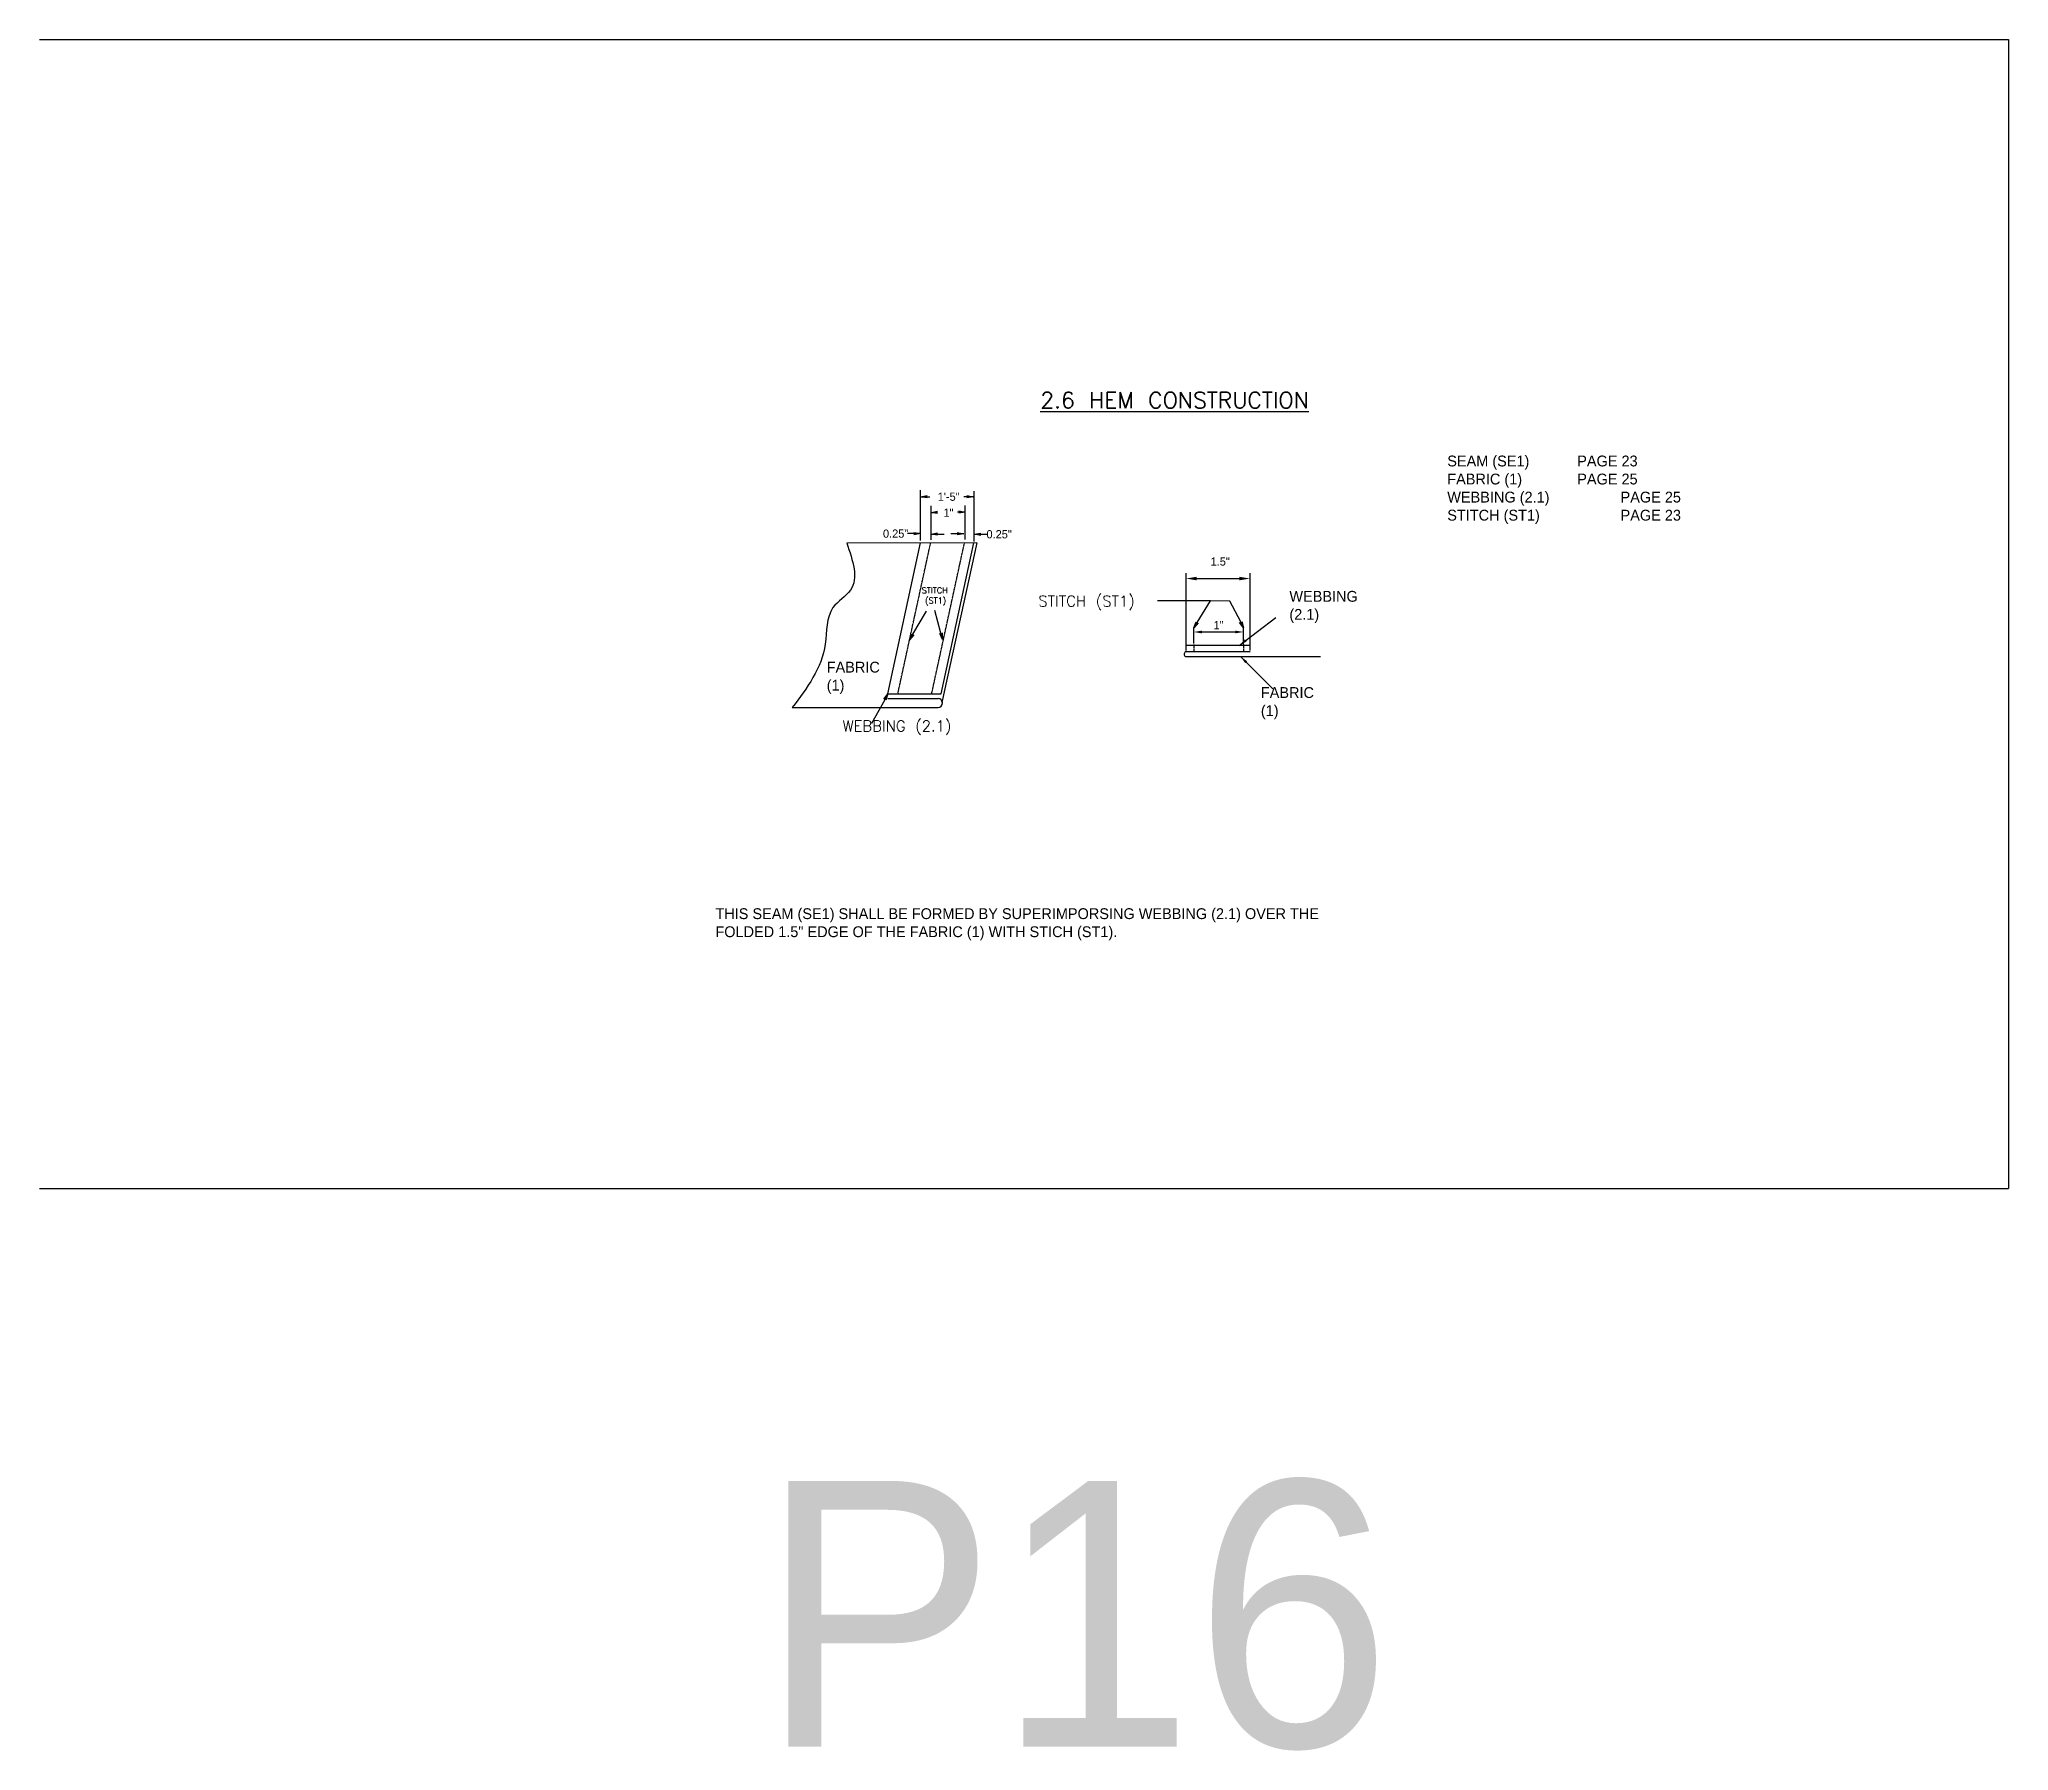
# Model space of a CAD drawing. Header units: inches. Extents: x 1631 to 16634, y 11819 to 13981.
# Drawn here: x 5231 to 5831, y 11824 to 12346 of the extents above; entities that cross this region are included whole.
import ezdxf

# ---------------------------------------------------------------- set-up
doc = ezdxf.new("R2010")
doc.units = ezdxf.units.IN
doc.header["$MEASUREMENT"] = 0
doc.linetypes.add('HIDDEN', pattern=[0.375, 0.25, -0.125])
for name, color, linetype in [('DIMENSION', 7, 'Continuous'), ('Object', 7, 'Continuous'), ('PEN1', 5, 'Continuous'), ('STECH', 7, 'HIDDEN'), ('TEXT', 7, 'Continuous')]:
    doc.layers.add(name, color=color, linetype=linetype)
doc.styles.add('style1', font='txt.shx')

msp = doc.modelspace()

# ---------------------------------------------------------------- texts
at = {"layer": 'DIMENSION', "linetype": 'Continuous', "char_height": 3.3, "attachment_point": 1}
for s, insert, width in [('\\PWEBBING (2.1)', (5612.2758, 12183.16167), 12.4869507), ('FABRIC (1)', (5471.30715, 12156.09028), 15.2229492), ('FABRIC (1)', (5603.58599, 12148.3551), 15.2229492)]:
    msp.add_mtext(s, dxfattribs=dict(at, insert=insert, width=width))
at = {"layer": 'DIMENSION', "insert": (5590.7015, 12167.23528), "char_height": 2.5, "attachment_point": 5}
msp.add_mtext('1"', dxfattribs=at)
at = {"layer": 'TEXT', "ltscale": 0.015, "style": 'style1'}
for s, height, p in [('STITCH', 1.791136, (5500.25793, 12176.93163)), ('(ST1)', 1.791136, (5501.27185, 12173.8193)), ('STITCH (ST1)', 3.3, (5535.78632, 12172.90869)), ('WEBBING (2.1)', 3.3, (5476.10952, 12134.89154))]:
    msp.add_text(s, height=height, dxfattribs=at).set_placement(p)
at = {"layer": 'TEXT'}
msp.add_text('P16', height=80.977854, dxfattribs=at).set_placement((5450.7339, 11825.62421))
at = {"layer": 'TEXT', "char_height": 3.3, "attachment_point": 1}
for s, insert, width in [('\\pt58.9526;{\\Ftxt.shx|c1;\\C0; \\H1.212x;             \\Ftxt.shx|c0;\\H1.225x;\\L2.6 HEM CONSTRUCTION\\H0.8163x;\\l  }', (5487.09664, 12238.2111), 200.7927946), ('SEAM (SE1)^I^IPAGE 23\\PFABRIC (1)^I ^IPAGE 25\\PWEBBING (2.1)^I^IPAGE 25\\PSTITCH (ST1)^I^IPAGE 23', (5660.38361, 12218.87906), 210.3834797), ('\\pt58.9526;{\\H1x;\\C0;THIS SEAM (SE1) SHALL BE FORMED BY SUPERIMPORSING WEBBING (2.1) OVER THE FOLDED 1.5" EDGE OF THE FABRIC (1) WITH STICH (ST1).  \\C256;}', (5437.39688, 12081.01583), 184.1531673)]:
    msp.add_mtext(s, dxfattribs=dict(at, insert=insert, width=width))
at = {"layer": 'TEXT', "char_height": 2.5, "attachment_point": 5}
for s, insert in [('1\'-5"', (5508.46338, 12206.33767)), ('1"', (5508.40717, 12201.48204)), ('0.25"', (5492.29981, 12195.09725)), ('0.25"', (5523.83654, 12194.90588)), ('1.5"', (5591.19852, 12186.59269))]:
    msp.add_mtext(s, dxfattribs=dict(at, insert=insert))

# ---------------------------------------------------------------- blocks, each defined once
blk = doc.blocks.new('_OPEN')
at = {"color": 0, "linetype": 'ByBlock'}
for p, q in [((-1, 0.17), (0, 0)), ((0, 0), (-1, -0.17)), ((0, 0), (-1, 0))]:
    blk.add_line(p, q, dxfattribs=at)

# ---------------------------------------------------------------- linework, layer by layer
at = {"layer": 'DIMENSION'}
for p, q in [((5517.0836, 12192.31102), (5477.40233, 12192.24835)), ((5489.90324, 12146.28444), (5499.91082, 12192.2839)), ((5506.15473, 12146.28444), (5516.1679, 12192.30957)), ((5506.52622, 12143.65722), (5517.11129, 12192.31106)), ((5583.13178, 12161.67196), (5583.13178, 12166.40195)), ((5585.63178, 12165.15195), (5595.77123, 12165.15195)), ((5598.27123, 12161.42272), (5598.27123, 12166.40195)), ((5489.89623, 12144.89293), (5505.21504, 12144.89293)), ((5489.90324, 12146.28444), (5506.15473, 12146.28444)), ((5460.81803, 12142.12668), (5505.28128, 12142.12668))]:
    msp.add_line(p, q, dxfattribs=at)
msp.add_spline([(5477.40233, 12192.24835), (5478.53996, 12177.89045), (5473.21108, 12172.56584), (5470.86637, 12161.49063), (5460.81803, 12142.12668)], degree=3, dxfattribs=at)
for points in [[(5585.63178, 12165.56861), (5585.63178, 12164.73528), (5583.13178, 12165.15195)], [(5595.77123, 12165.56861), (5595.77123, 12164.73528), (5598.27123, 12165.15195)]]:
    msp.add_solid(points, dxfattribs=at)
at = {"layer": 'Object', "ltscale": 0.015}
msp.add_line((5580.65883, 12157.68588), (5621.77904, 12157.68588), dxfattribs=at)
at = {"layer": 'Object'}
msp.add_line((5580.78016, 12159.1749), (5600.28016, 12159.1749), dxfattribs=at)
for centre, radius, start, end in [((5581.02144, 12158.40579), 0.80607, 107.41749782, 243.26572124), ((5505.14712, 12143.50739), 1.38721, 275.54988631, 87.19387264)]:
    msp.add_arc(centre, radius, start, end, dxfattribs=at)
at = {"layer": 'PEN1'}
msp.add_line((5600.2862, 12161.04696), (5580.7862, 12161.04696), dxfattribs=at)
at = {"layer": 'STECH', "ltscale": 0.015}
for p, q in [((5492.96296, 12146.28444), (5502.97159, 12192.28873)), ((5503.27223, 12146.28444), (5513.28441, 12192.30502))]:
    msp.add_line(p, q, dxfattribs=at)
at = {"layer": 'STECH'}
for p, q in [((5583.13178, 12161.29046), (5583.13178, 12159.1749)), ((5598.27123, 12161.29046), (5598.27123, 12159.1749))]:
    msp.add_line(p, q, dxfattribs=at)
at = {"layer": 'TEXT'}
for p, q in [((5231.41637, 12345.62554), (5831.41637, 12345.62554)), ((5831.41637, 12345.62554), (5831.41637, 11995.62554)), ((5831.41637, 12345.62554), (5831.41637, 11995.62554)), ((5499.88314, 12192.99976), (5499.88314, 12208.33767)), ((5501.88314, 12206.33767), (5502.75814, 12206.33767)), ((5513.96338, 12206.33767), (5513.08838, 12206.33767)), ((5516.25321, 12192.70169), (5516.25321, 12208.0396)), ((5503.1033, 12193.17963), (5503.1033, 12203.57198)), ((5504.38314, 12201.39211), (5504.87529, 12201.39211)), ((5511.52965, 12201.68442), (5511.10513, 12201.68442)), ((5513.52965, 12193.29207), (5513.52965, 12203.68442)), ((5497.88314, 12195.09725), (5495.88314, 12195.09725)), ((5499.88314, 12192.99976), (5499.88314, 12197.09725)), ((5505.1033, 12194.97977), (5507.1033, 12194.97977)), ((5511.1033, 12195.08646), (5509.1033, 12195.08646)), ((5513.52965, 12193.29207), (5513.52965, 12197.49625)), ((5516.25321, 12192.70169), (5516.25321, 12196.90588)), ((5518.25321, 12194.90588), (5520.25321, 12194.90588)), ((5580.7862, 12159.46691), (5580.7862, 12183.0558)), ((5584.0362, 12181.4308), (5597.0362, 12181.4308)), ((5600.2862, 12159.46691), (5600.2862, 12183.0558)), ((5588.29113, 12174.60139), (5572.07123, 12174.60139)), ((5584.20522, 12168.08946), (5588.29113, 12174.60139)), ((5594.16399, 12174.56773), (5588.29113, 12174.60139)), ((5597.43241, 12168.21754), (5594.16399, 12174.56773)), ((5497.56079, 12164.43796), (5501.72532, 12171.53974)), ((5506.11374, 12164.77335), (5504.21539, 12171.65839)), ((5596.99381, 12161.04696), (5608.16535, 12169.55717)), ((5607.18858, 12147.8163), (5597.38603, 12157.68588)), ((5489.01337, 12144.49331), (5484.96101, 12137.29661)), ((5231.41637, 11995.62554), (5831.41637, 11995.62554))]:
    msp.add_line(p, q, dxfattribs=at)
for points in [[(5584.0362, 12180.88914), (5584.0362, 12181.97247), (5580.7862, 12181.4308)], [(5597.0362, 12180.88914), (5597.0362, 12181.97247), (5600.2862, 12181.4308)], [(5599.23207, 12162.23599), (5598.72545, 12162.89764), (5596.99381, 12161.04696)], [(5599.4434, 12156.20572), (5598.85214, 12155.61848), (5597.38603, 12157.68588)]]:
    msp.add_solid(points, dxfattribs=at)

# ---------------------------------------------------------------- block references
at = {"layer": 'TEXT', "yscale": 2, "zscale": 2}
for p, xscale, rotation in [((5499.88314, 12206.33767), 2, 180), ((5503.1033, 12201.57198), 2, 180), ((5503.1033, 12194.97977), 2, 180), ((5516.25321, 12194.90588), 2, 180), ((5583.13178, 12166.40195), 2.000000000000164, 237.5392716084963), ((5598.27123, 12166.40195), 1.99999999999996, 294.7970851863379), ((5496.53844, 12162.719), 2.000000000000045, 239.2579103211373), ((5506.56285, 12162.82442), 2.000000000000104, 282.976933005789), ((5489.90324, 12146.28444), 1.999999999999991, 63.5809080993745)]:
    msp.add_blockref('_OPEN', p, dxfattribs=dict(at, xscale=xscale, rotation=rotation))
at = {"layer": 'TEXT', "xscale": 2, "yscale": 2, "zscale": 2}
for p in [(5515.96338, 12206.33767), (5513.52965, 12201.68442), (5499.88314, 12195.09725), (5513.1033, 12195.08646)]:
    msp.add_blockref('_OPEN', p, dxfattribs=at)

msp.set_redraw_order([(e.dxf.handle, doc.entitydb.next_handle()) for e in msp.query("TEXT MTEXT ATTDEF DIMENSION ARC_DIMENSION")])  # texts and dimensions are drawn at this point

doc.saveas('drawing.dxf')
